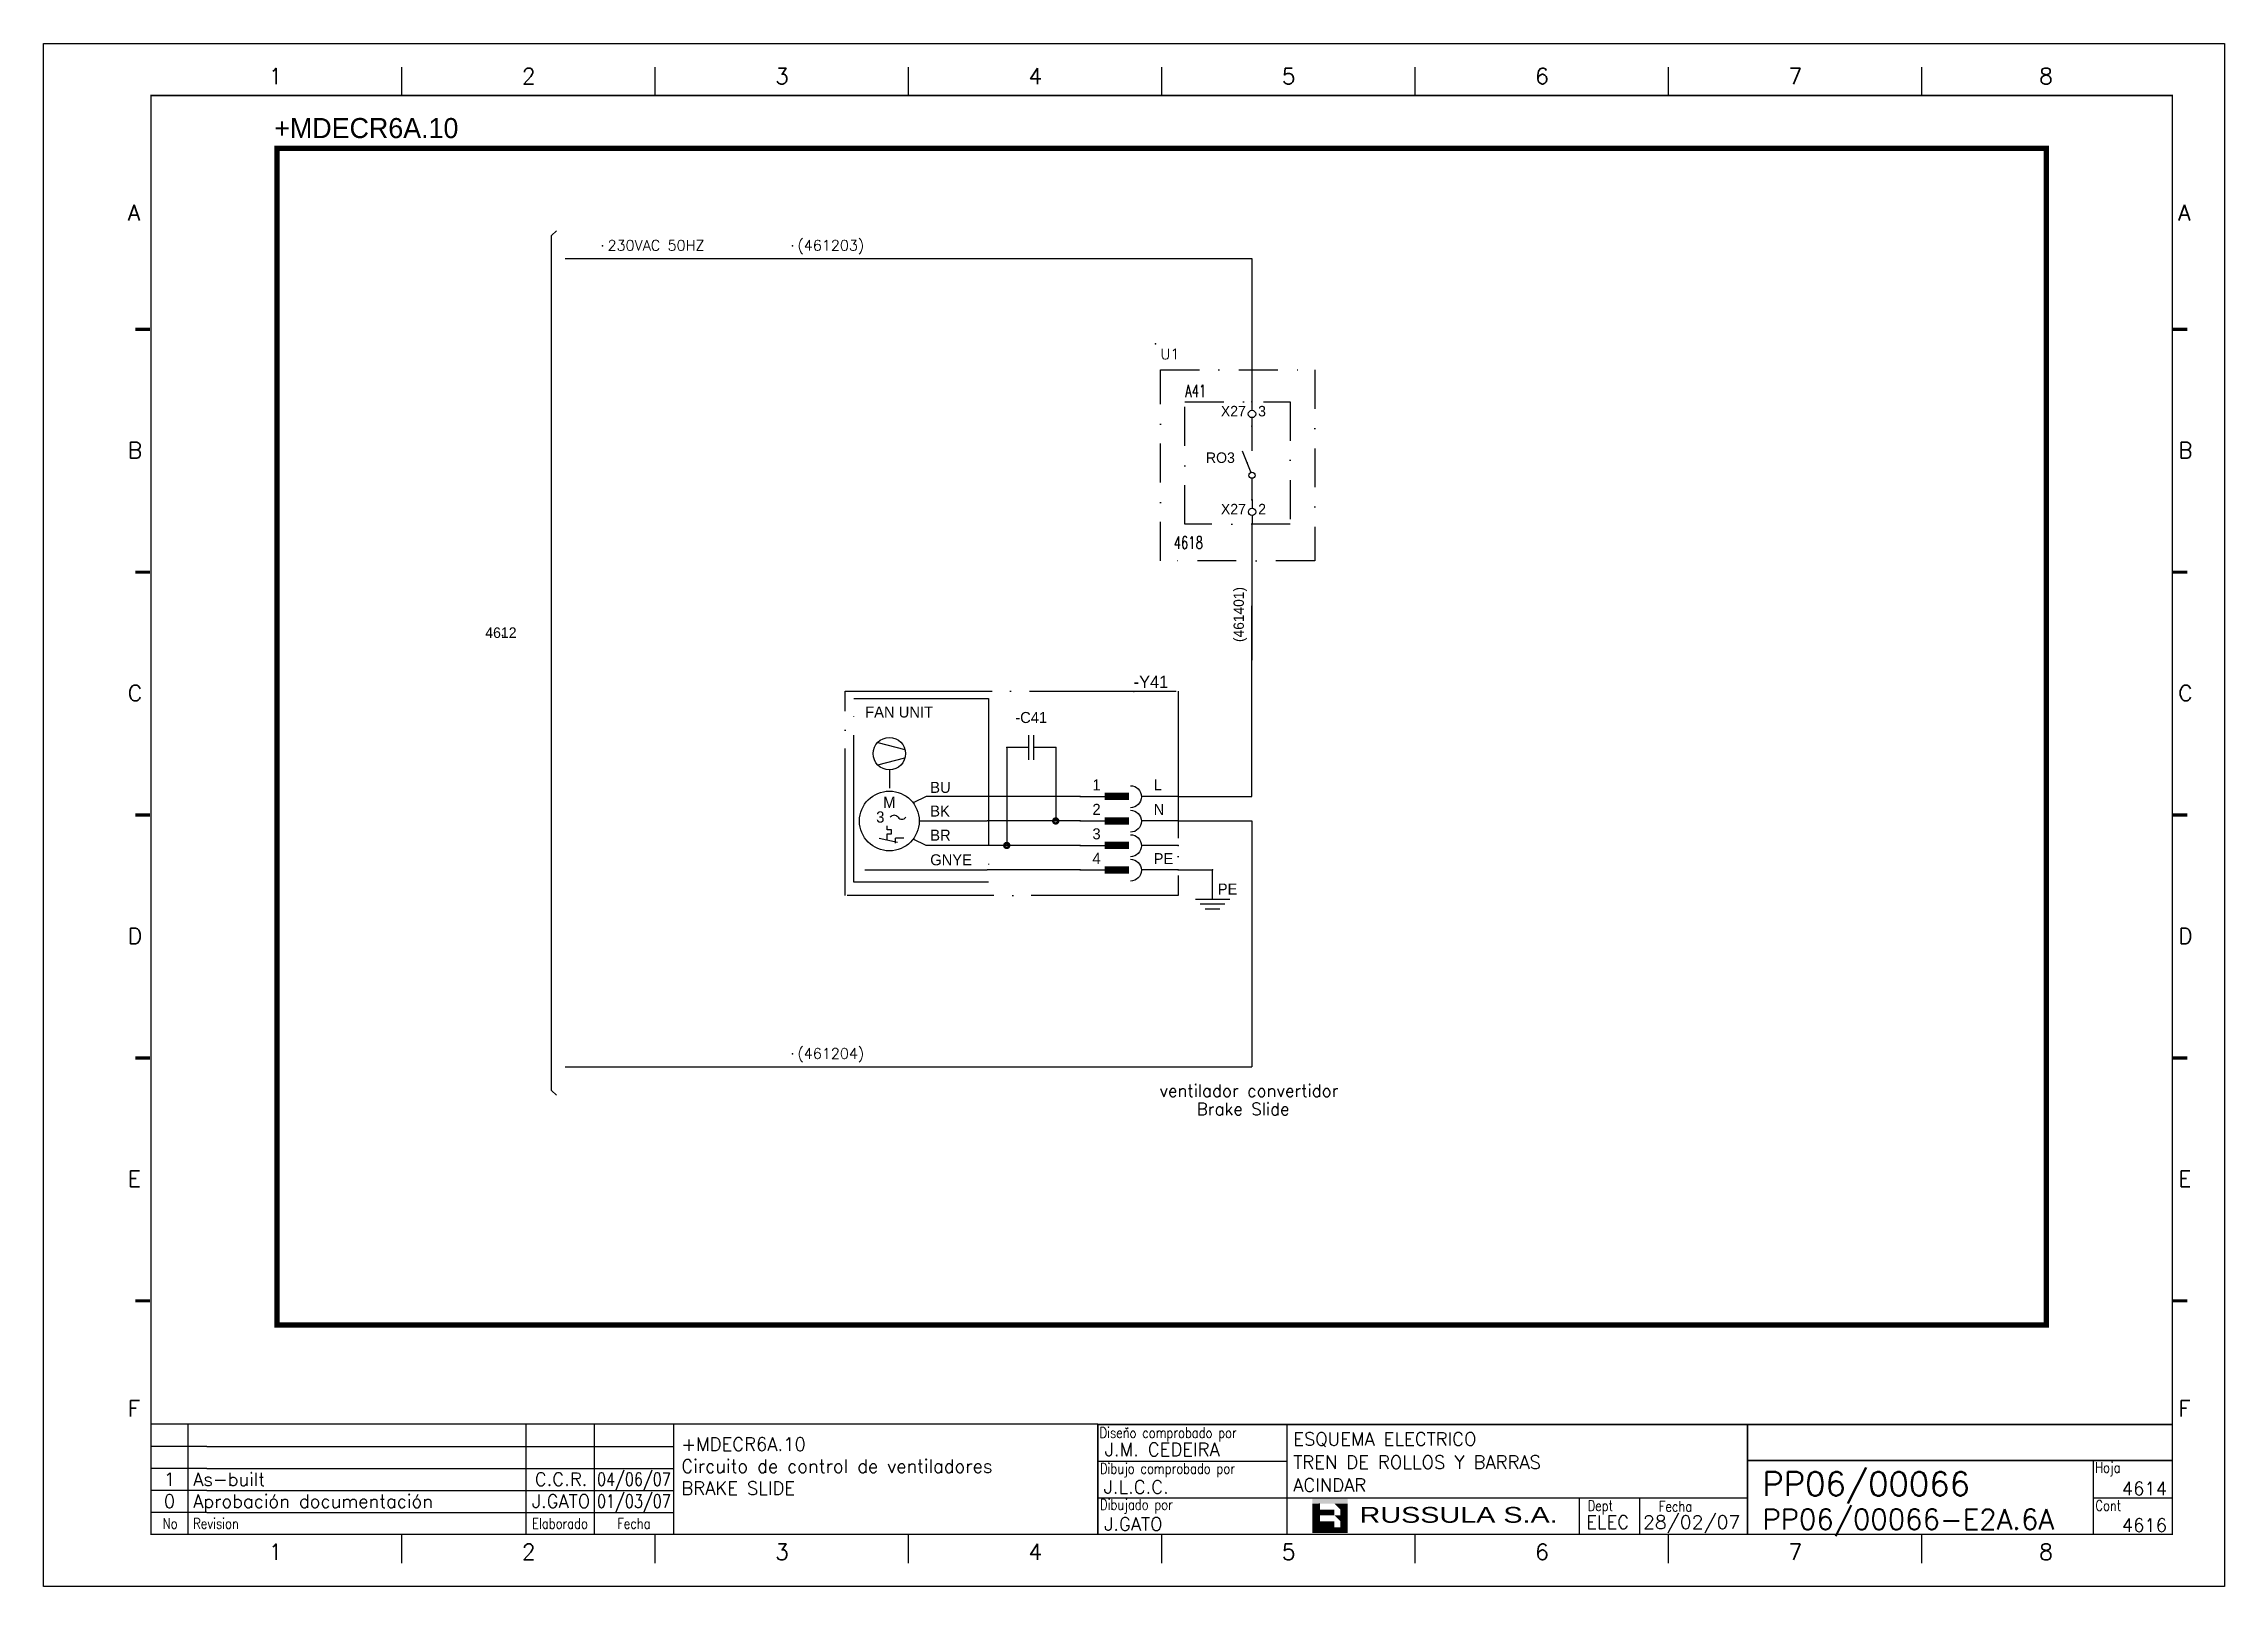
# Model space of a CAD drawing. Extents: x -275 to 145, y -1951 to 425.
# Drawn here: x -275.1 to 144.9, y -465.9 to -168.9 of the extents above; entities that cross this region are included whole.
import ezdxf
from ezdxf.enums import TextEntityAlignment as Align

# ---------------------------------------------------------------- set-up
doc = ezdxf.new("R2010")
doc.units = 0
doc.header["$LTSCALE"] = 15
doc.header["$MEASUREMENT"] = 0
doc.header["$PDSIZE"] = 2
for name, pattern in [('DASHDOT', [1, 0.5, -0.25, 0, -0.25]), ('SOSED_FRAMEDOT', [2.5, 2, -0.25, 0, -0.25]), ('SOSED_MLINK', [0.375, 0.25, -0.125])]:
    doc.linetypes.add(name, pattern=pattern)
for name, color, linetype in [('1', 7, 'Continuous'), ('10', 5, 'Continuous'), ('102', 7, 'Continuous'), ('2', 7, 'Continuous'), ('8', 1, 'Continuous'), ('9', 6, 'Continuous'), ('DIBUJO', 7, 'Continuous'), ('SOSED_CIRCUIT', 7, 'Continuous'), ('SOSED_DECORATIVE', 4, 'Continuous')]:
    doc.layers.add(name, color=color, linetype=linetype)
doc.styles.add('HELVETICA', font='HELV.SHX')
doc.styles.add('LABEL', font='SIMPLEX', dxfattribs={"width": 0.8, "height": 4})
doc.styles.add('ROMANS', font='ROMANS.shx', dxfattribs={"width": 0.8, "oblique": 15})

msp = doc.modelspace()

# ---------------------------------------------------------------- texts
at = {"layer": '2', "color": 6}
msp.add_text('+MDECR6A.10', height=3.8634, dxfattribs=at).set_placement((-230.65, -187.06))
at = {"layer": '2', "color": 1, "style": 'ROMANS', "width": 0.7}
for s, p in [('A41', (-55.26, -236.91)), ('4618', (-57.45, -266.12))]:
    msp.add_text(s, height=2.357, dxfattribs=at).set_placement(p)
at = {"layer": '2', "color": 6}
msp.add_text('(461401)', height=1.98, rotation=90, dxfattribs=at).set_placement((-43.92, -284.08))
at = {"layer": '2', "color": 7, "style": 'ROMANS'}
for s, p in [('ventilador convertidor ', (-60.16, -371.63)), ('Brake Slide', (-53.01, -375.16))]:
    msp.add_text(s, height=2.3575, dxfattribs=at).set_placement(p)

# ---------------------------------------------------------------- blocks, each defined once
blk = doc.blocks.new('NOD')
at = {"color": 0, "linetype": 'ByBlock'}
blk.add_point((0, 0), dxfattribs=at)
at = {"color": 0, "linetype": 'ByBlock', "flags": 1}
blk.add_attdef('PINNR', (2, -2), '', height=1.8, dxfattribs=at)
blk = doc.blocks.new('$PP313')
at = {"layer": '2'}
blk.add_blockref('NOD', (0, 0), dxfattribs=at)
at = {"layer": '8'}
blk.add_attdef('1A', (1, -3.325), '', height=2.15, dxfattribs=at)
at = {"layer": '9'}
blk.add_attdef('ID', (1, 1), '', height=2.15, dxfattribs=at)
blk = doc.blocks.new('$070202S')
at = {"layer": '102'}
for p, q in [((0, 0), (0, -5)), ((-2, -5), (-0.23, -9.42)), ((0, -10.62), (0, -15))]:
    blk.add_line(p, q, dxfattribs=at)
blk.add_circle((0, -10), 0.625, dxfattribs=at)
blk.add_point((-1, -7.5), dxfattribs=at)
at = {"layer": '2'}
for p in [(0, 0), (0, -15)]:
    blk.add_blockref('NOD', p, dxfattribs=at)
at = {"layer": '8'}
for tag, p in [('1A', (1, -3.32)), ('2A', (1, -13.32))]:
    blk.add_attdef(tag, p, '', height=2.15, dxfattribs=at)
at = {"layer": '9'}
blk.add_attdef('ID', text='', height=2.15, dxfattribs=at).set_placement((-3.5, -7.5), align=Align.RIGHT)
blk = doc.blocks.new('$$PLU21C')
for p, q in [((0, 2.5), (0, 0.75)), ((0, -0.75), (0, -2.5))]:
    blk.add_line(p, q)
at = {"layer": '2'}
blk.add_circle((0, 0), 0.75, dxfattribs=at)
for p in [(0, 2.5), (0, -2.5)]:
    blk.add_blockref('NOD', p, dxfattribs=at)
at = {"layer": '8'}
blk.add_attdef('*A', (1.25, -0.5), '', height=2.15, dxfattribs=at)
at = {"layer": '9'}
blk.add_attdef('ID', text='', height=2.15, dxfattribs=at).set_placement((-1.25, -0.5), align=Align.RIGHT)
blk = doc.blocks.new('CX030305A')
at = {"color": 0, "linetype": 'ByBlock'}
for p, q in [((0, 0), (7.5, 0)), ((20, 0), (15, 0))]:
    blk.add_line(p, q, dxfattribs=at)
at = {"color": 0, "linetype": 'ByBlock', "const_width": 1.5}
blk.add_lwpolyline([(15, 0), (15, 0), (10, 0)], dxfattribs=at)
at = {"color": 0, "linetype": 'ByBlock'}
blk.add_arc((9.74, -0.05), 2.24, 90, 270, dxfattribs=at)
for p in [(0, 0), (20, 0)]:
    blk.add_blockref('NOD', p, dxfattribs=at)
for tag, p in [('ID4', (13.12, 14.12)), ('ID3', (13.12, 10.88)), ('ID2', (13.12, 7.62)), ('ID1', (13.12, 4.38))]:
    blk.add_attdef(tag, text='', height=2.25, dxfattribs=at).set_placement(p, align=Align.CENTER)
blk.add_attdef('*A', text='', height=2.25, dxfattribs=at).set_placement((6.5, 1), align=Align.RIGHT)
blk = doc.blocks.new('ADOT')
at = {"color": 0, "linetype": 'ByBlock', "const_width": 0.5}
blk.add_lwpolyline([(0, -0.5, 1), (0, 0.5, 1)], format="xyb", close=True, dxfattribs=at)
at = {"color": 0, "linetype": 'ByBlock'}
blk.add_point((0, 0), dxfattribs=at)
blk = doc.blocks.new('CC040201B')
at = {"color": 0, "linetype": 'ByBlock'}
for p, q in [((4.5, 0), (0, 0)), ((4.5, -2.5), (4.5, 2.5)), ((5.5, -2.5), (5.5, 2.5)), ((10, 0), (5.5, 0))]:
    blk.add_line(p, q, dxfattribs=at)
for p in [(0, 0), (10, 0)]:
    blk.add_blockref('NOD', p, dxfattribs=at)
for tag, p in [('ID4', (5, 14.75)), ('ID3', (5, 11.5)), ('ID2', (5, 8.25)), ('ID1', (5, 5))]:
    blk.add_attdef(tag, text='', height=2.25, dxfattribs=at).set_placement(p, align=Align.CENTER)
blk.add_attdef('1A', text='', height=2.25, dxfattribs=at).set_placement((2.75, 1), align=Align.RIGHT)
blk.add_attdef('2A', (7.25, 1), '', height=2.25, dxfattribs=at)
for tag, p in [('REM1', (5, -3.75)), ('REM2', (5, -7))]:
    blk.add_attdef(tag, text='', height=2.25, dxfattribs=at).set_placement(p, align=Align.TOP_CENTER)
blk = doc.blocks.new('$021501')
at = {"layer": '2'}
for p, q in [((0, -6), (0, 0)), ((-3.5, -6), (3.5, -6)), ((-2.5, -7), (2.5, -7)), ((-1.5, -8), (1.5, -8))]:
    blk.add_line(p, q, dxfattribs=at)
blk.add_blockref('NOD', (0, 0), dxfattribs=at)
blk = doc.blocks.new('ANIV')
at = {"color": 0, "linetype": 'ByBlock'}
blk.add_point((0, 0), dxfattribs=at)
for tag, p in [('ID4', (0, 10.5)), ('ID3', (0, 7.25)), ('ID2', (0, 4)), ('ID1', (0, 0.75))]:
    blk.add_attdef(tag, p, '', height=2.5, dxfattribs=at)
for tag, p in [('REM1', (1, -1)), ('REM2', (1, -4.25))]:
    blk.add_attdef(tag, text='', height=2.25, dxfattribs=at).set_placement(p, align=Align.TOP_LEFT)
for tag, p in [('ARTDES1', (1, -7.5)), ('ARTDES2', (1, -10.61)), ('ARTDES3', (1, -13.91)), ('ARTDES4', (1, -17.07))]:
    blk.add_attdef(tag, text='', height=2.25).set_placement(p, align=Align.TOP_LEFT)
blk = doc.blocks.new('A$C4D2D2772')
at = {"linetype": 'SOSED_FRAMEDOT'}
blk.add_lwpolyline([(-66.22, 19.35), (-38.72, 19.35), (-38.72, -18.15), (-66.22, -18.15), (-66.22, 19.35)], close=True, dxfattribs=at)
at = {"layer": 'DIBUJO', "color": 7}
blk.add_line((0, -15.65), (7.03, -15.65), dxfattribs=at)
at = {"layer": 'SOSED_CIRCUIT', "linetype": 'SOSED_FRAMEDOT'}
blk.add_lwpolyline([(0, 20.84), (0, -20.84), (-67.98, -20.84), (-67.98, 20.84)], close=True, dxfattribs=at)
at = {"layer": 'SOSED_DECORATIVE', "color": 4, "linetype": 'ByBlock'}
for p, q in [((-61.36, 10.39), (-55.78, 8.97)), ((-61.36, 5.81), (-55.78, 7.22)), ((-51.47, -0.65), (-54.11, -1.97)), ((-38.97, -0.65), (-51.47, -0.65))]:
    blk.add_line(p, q, dxfattribs=at)
at = {"layer": 'SOSED_DECORATIVE'}
for p, q in [((-59.4, -7.45), (-59.4, -6.62)), ((-58.56, -7.45), (-59.4, -7.45)), ((-59.4, -8.29), (-58.56, -8.29)), ((-59.4, -9.51), (-59.4, -8.29)), ((-58.56, -8.29), (-58.56, -7.45)), ((-61.07, -9.13), (-57.28, -10)), ((-56.05, -9.13), (-57.73, -9.13)), ((-57.73, -10.19), (-57.73, -9.13)), ((-63.97, -15.65), (-38.97, -15.65))]:
    blk.add_line(p, q, dxfattribs=at)
at = {"layer": 'SOSED_DECORATIVE', "linetype": 'Continuous'}
for points in [[(-35, 9.35), (-35, -10.65)], [(-25, 9.35), (-25, -5.65)]]:
    blk.add_lwpolyline(points, dxfattribs=at)
at = {"layer": 'SOSED_DECORATIVE', "linetype": 'SOSED_MLINK'}
blk.add_lwpolyline([(-58.97, 4.79), (-58.97, 0.45)], dxfattribs=at)
at = {"layer": 'SOSED_DECORATIVE'}
for points in [[(-20, -0.65), (-38.97, -0.65)], [(-52.87, -5.65), (-38.97, -5.65)], [(-25, -5.65), (-38.97, -5.65)], [(-20, -5.65), (-25, -5.65)], [(-38.97, -10.65), (-51.47, -10.65), (-54.11, -9.34)], [(-35, -10.65), (-38.97, -10.65)], [(-20, -10.65), (-35, -10.65)], [(-20, -15.65), (-38.97, -15.65)]]:
    blk.add_lwpolyline(points, dxfattribs=at)
at = {"layer": 'SOSED_DECORATIVE', "color": 4, "linetype": 'ByBlock'}
for centre, radius in [((-58.97, 8.1), 3.31), ((-58.97, -5.65), 6.1)]:
    blk.add_circle(centre, radius, dxfattribs=at)
for centre, start, end in [((-57.99, -5.41), 33.5573, 146.4427), ((-56.42, -4.37), 213.5573, 326.4427)]:
    blk.add_arc(centre, 0.942, start, end, dxfattribs=at)
at = {"layer": '2', "color": 7, "xscale": -1}
blk.add_blockref('$021501', (7.03, -15.65), dxfattribs=at)
at = {"layer": 'SOSED_CIRCUIT', "linetype": 'SOSED_FRAMEDOT'}
blk.add_blockref('ANIV', (-9.07, 20.77), dxfattribs=at).add_auto_attribs({'ID1': '-Y41'})
at = {"layer": 'SOSED_DECORATIVE'}
blk.add_blockref('CC040201B', (-35, 9.35), dxfattribs=at).add_auto_attribs({'ID1': '-C41'})
at = {"layer": 'SOSED_DECORATIVE', "xscale": -1}
for p in [(0, -0.65), (0, -5.65), (0, -10.65), (0, -15.65)]:
    blk.add_blockref('CX030305A', p, dxfattribs=at)
at = {"layer": 'SOSED_DECORATIVE', "linetype": 'Continuous', "xscale": -1}
for p in [(-25, -5.65), (-35, -10.65)]:
    blk.add_blockref('ADOT', p, dxfattribs=at)
at = {"layer": 'SOSED_CIRCUIT'}
for s, p in [('1', (-17.5, 0.6)), ('L', (-5, 0.6)), ('2', (-17.5, -4.4)), ('N', (-5, -4.4)), ('3', (-17.5, -9.4)), ('4', (-17.5, -14.4)), ('PE', (-5, -14.46))]:
    blk.add_text(s, height=2.25, dxfattribs=at).set_placement(p)
at = {"layer": 'SOSED_DECORATIVE', "color": 4, "linetype": 'ByBlock'}
for s, p in [('FAN UNIT', (-63.92, 15.47)), ('BU', (-50.63, 0.08)), ('BK', (-50.63, -4.75)), ('BR', (-50.63, -9.67)), ('GNYE', (-50.63, -14.7)), ('PE', (8.1, -20.67))]:
    blk.add_text(s, height=2.25, dxfattribs=at).set_placement(p)
blk.add_text('3', height=2.29, dxfattribs=at).set_placement((-60.82, -5.98), align=Align.CENTER)
at = {"layer": 'SOSED_DECORATIVE', "color": 4, "linetype": 'ByBlock', "text_generation_flag": 2}
blk.add_text('M', height=2.29, dxfattribs=at).set_placement((-58.97, -3), align=Align.CENTER)
blk = doc.blocks.new('newcajec')
at = {"layer": '1'}
for p, q in [((179.4, 20.85), (0.13, 20.85)), ((7, 20.85), (7, 0)), ((71, 20.85), (71, 0)), ((84, 20.85), (84, 0.09)), ((99, 20.85), (99, 0)), ((215.2, 20.8), (215.2, 0)), ((10.6, 16.64), (0, 16.64)), ((10.6, 16.64), (99, 16.64)), ((184.64, 20.18), (184.81, 20.01)), ((184.81, 20.01), (185.18, 20.25)), ((10.6, 12.48), (0, 12.48)), ((10.6, 12.48), (99, 12.48)), ((179.4, 13.87), (215.2, 13.87)), ((368, 14.06), (368, 0)), ((10.6, 8.32), (0, 8.32)), ((10.6, 8.32), (99, 8.32)), ((10.6, 4.16), (0, 4.16)), ((10.6, 4.16), (99, 4.16)), ((179.4, 6.93), (267.63, 6.93)), ((267.63, 6.93), (302.5, 6.93)), ((270.63, 6.91), (270.63, 0)), ((282.07, 6.93), (282.07, 0)), ((368, 6.93), (383, 6.93))]:
    blk.add_line(p, q, dxfattribs=at)
for points in [[(47.5, 272.5, 0.3, 0.3, 0), (47.5, 277.91, 0.3, 0.3, 0)], [(95.5, 272.5, 0.3, 0.3, 0), (95.5, 277.91, 0.3, 0.3, 0)], [(143.5, 272.5, 0.3, 0.3, 0), (143.5, 277.91, 0.3, 0.3, 0)], [(191.5, 272.5, 0.3, 0.3, 0), (191.5, 277.91, 0.3, 0.3, 0)], [(239.5, 272.5, 0.3, 0.3, 0), (239.5, 277.91, 0.3, 0.3, 0)], [(287.5, 272.5, 0.3, 0.3, 0), (287.5, 277.91, 0.3, 0.3, 0)], [(335.5, 272.5, 0.3, 0.3, 0), (335.5, 277.91, 0.3, 0.3, 0)], [(-2.99, 228.23, 0.6, 0.6, 0), (-0.18, 228.23, 0.6, 0.6, 0)], [(383.01, 228.23, 0.6, 0.6, 0), (385.82, 228.23, 0.6, 0.6, 0)], [(-2.99, 182.23, 0.6, 0.6, 0), (-0.18, 182.23, 0.6, 0.6, 0)], [(383.01, 182.23, 0.6, 0.6, 0), (385.82, 182.23, 0.6, 0.6, 0)], [(-2.99, 136.23, 0.6, 0.6, 0), (-0.18, 136.23, 0.6, 0.6, 0)], [(383.01, 136.23, 0.6, 0.6, 0), (385.82, 136.23, 0.6, 0.6, 0)], [(-2.99, 90.23, 0.6, 0.6, 0), (-0.18, 90.23, 0.6, 0.6, 0)], [(383.01, 90.23, 0.6, 0.6, 0), (385.82, 90.23, 0.6, 0.6, 0)], [(-2.99, 44.23, 0.6, 0.6, 0), (-0.18, 44.23, 0.6, 0.6, 0)], [(383.01, 44.23, 0.6, 0.6, 0), (385.82, 44.23, 0.6, 0.6, 0)], [(383, 20.8, 0.3, 0.3, 0), (179.4, 20.8, 0.3, 0.3, 0), (179.4, 0, 0.3, 0.3, 0)], [(302.5, 20.8, 0.3, 0.3, 0), (302.5, 0, 0.3, 0.3, 0)], [(302.5, 14, 0.3, 0.3, 0), (383, 14, 0.3, 0.3, 0)], [(47.5, -5.5, 0.3, 0.3, 0), (47.5, -0.09, 0.3, 0.3, 0)], [(95.5, -5.5, 0.3, 0.3, 0), (95.5, -0.09, 0.3, 0.3, 0)], [(143.5, -5.5, 0.3, 0.3, 0), (143.5, -0.09, 0.3, 0.3, 0)], [(191.5, -5.5, 0.3, 0.3, 0), (191.5, -0.09, 0.3, 0.3, 0)], [(239.5, -5.5, 0.3, 0.3, 0), (239.5, -0.09, 0.3, 0.3, 0)], [(287.5, -5.5, 0.3, 0.3, 0), (287.5, -0.09, 0.3, 0.3, 0)], [(335.5, -5.5, 0.3, 0.3, 0), (335.5, -0.09, 0.3, 0.3, 0)]]:
    blk.add_lwpolyline(points, format="xyseb", dxfattribs=at)
at = {"layer": '1', "const_width": 0.3}
blk.add_lwpolyline([(0, 0), (0, 272.5), (383, 272.5), (383, 0)], close=True, dxfattribs=at)
at = {"layer": '2', "color": 14}
for p, q in [((221.42, 4.69), (221.42, 5.81)), ((221.42, 2.47), (221.42, 3.58))]:
    blk.add_line(p, q, dxfattribs=at)
for points in [[(220.05, 5.81), (220.05, 6.92), (226.74, 5.81), (226.74, 6.92)], [(221.42, 2.47), (220.05, 2.47), (221.42, 5.81), (220.05, 5.81)], [(221.42, 4.69), (224.25, 4.69), (221.42, 3.58), (224.25, 3.58)], [(224.25, 5.81), (225.37, 5.81), (225.37, 4.69)], [(225.37, 5.81), (226.74, 5.81), (225.37, 1.35), (226.74, 1.35)], [(224.25, 0.24), (224.25, 2.47), (220.05, 0.24), (220.05, 2.47)], [(224.25, 3.58), (225.37, 3.58), (225.37, 2.47)], [(226.74, 1.35), (226.74, 0.24), (224.25, 1.35), (224.25, 0.24)]]:
    blk.add_solid(points, dxfattribs=at)
at = {"layer": '1', "style": 'ROMANS'}
for s, p in [('1', (22.29, 274.68)), ('2', (70.29, 274.68)), ('3', (118.29, 274.68)), ('4', (166.29, 274.68)), ('5', (214.29, 274.68)), ('6', (262.29, 274.68)), ('7', (310.29, 274.68)), ('8', (357.79, 274.68)), ('A', (-4.37, 248.84)), ('A', (384.13, 248.84)), ('B', (-4.37, 203.84)), ('B', (384.13, 203.84)), ('C', (-4.37, 157.84)), ('C', (384.13, 157.84)), ('D', (-4.37, 111.84)), ('D', (384.13, 111.84)), ('E', (-4.37, 65.84)), ('E', (384.13, 65.84)), ('F', (-4.37, 22.34)), ('F', (384.13, 22.34)), ('1', (22.29, -4.82)), ('2', (70.29, -4.82)), ('3', (118.29, -4.82)), ('4', (166.29, -4.82)), ('5', (214.29, -4.82)), ('6', (262.29, -4.82)), ('7', (310.29, -4.82)), ('8', (357.79, -4.82))]:
    blk.add_text(s, height=3, dxfattribs=at).set_placement(p)
at = {"layer": '1', "style": 'LABEL', "width": 0.8}
for s, p in [('Diseno comprobado por', (179.73, 18.27)), ('Dibujo comprobado por', (179.81, 11.47)), ('Hoja', (368.38, 11.66)), ('Dibujado por', (179.83, 4.64)), ('Fecha', (285.71, 4.3)), ('Cont', (368.43, 4.46)), ('No', (2.23, 1.05)), ('Revision', (8, 1.05))]:
    blk.add_text(s, height=2, dxfattribs=at).set_placement(p)
for s, p in [('Dept', (274.61, 4.44)), ('Elaborado', (77.5, 1.05)), ('Fecha', (91.5, 1.05))]:
    blk.add_text(s, height=2, dxfattribs=at).set_placement(p, align=Align.CENTER)
at = {"layer": '10', "style": 'ROMANS'}
for tag, p in [('REV41', (3.5, 18.74)), ('REV43', (77.7, 18.74)), ('REV31', (3.5, 14.58)), ('REV33', (77.7, 14.58)), ('REV21', (3.5, 10.42)), ('REV23', (77.7, 10.42)), ('REV11', (3.5, 6.27)), ('REV13', (77.7, 6.27))]:
    blk.add_attdef(tag, text='', height=2.5, dxfattribs=at).set_placement(p, align=Align.MIDDLE)
for tag, p, height in [('REV42', (8, 17.49), 2.5), ('SHEETNAME1', (100.5, 15.83), 2.5), ('DESIGNCHECK', (180.74, 14.83), 2.5), ('DOCUMENTTYPE', (216.43, 16.8), 2.5), ('NOTA', (305.32, 15.8), 3), ('REV32', (8, 13.33), 2.5), ('SHEETNAME2', (100.5, 11.67), 2.5), ('OBJECT', (216.43, 12.4), 2.5), ('REV22', (8, 9.17), 2.5), ('SHEETNAME3', (100.5, 7.51), 2.5), ('DRAWINGCHECK', (180.53, 7.71), 2.5), ('CUSTOMER', (216.43, 8.08), 2.5), ('ORDER', (305.32, 7.3), 4.5), ('REV12', (8, 5.01), 2.5), ('SHEETNAME4', (100.5, 3.35), 2.5), ('DOCUMENT_ID', (305.32, 0.93), 4.4), ('USER', (180.63, 0.71), 2.5), ('DEPARTMENT', (271.93, 1.05), 2.5)]:
    blk.add_attdef(tag, p, '', height=height, dxfattribs=at)
for tag, width, p, p2 in [('REV44', 1.221199, (84.53, 17.49), (98.48, 17.49)), ('REV34', 1.221199, (84.53, 13.33), (98.48, 13.33)), ('REV24', 1.221199, (84.53, 9.17), (98.48, 9.17)), ('REV14', 1.221199, (84.53, 5.01), (98.48, 5.01)), ('CREATED2', 7.039915, (282.71, 1.05), (301.14, 1.05))]:
    blk.add_attdef(tag, text='', height=2.5, dxfattribs=dict(at, width=width)).set_placement(p, p2, align=Align.FIT)
for tag, p in [('SHEET', (382, 7.43)), ('NEXTSHEET', (382, 0.5))]:
    blk.add_attdef(tag, text='', height=2.5, dxfattribs=at).set_placement(p, align=Align.RIGHT)
at = {"layer": 'DIBUJO', "color": 14, "style": 'HELVETICA', "width": 1.3}
blk.add_text('RUSSULA S.A.', height=3, dxfattribs=at).set_placement((229, 2.19))

# ---------------------------------------------------------------- linework, layer by layer
at = {"color": 0}
for p, q in [((-56.58, -313.82), (-42.35, -313.82)), ((-56.58, -318.53), (-42.35, -318.53)), ((-42.35, -318.53), (-42.35, -365.85))]:
    msp.add_line(p, q, dxfattribs=at)
at = {"layer": '2', "color": 7, "linetype": 'DASHDOT'}
for p, q in [((-59.97, -268.46), (-59.97, -231.69)), ((-59.97, -231.69), (-30.27, -231.69)), ((-30.27, -231.69), (-30.27, -268.46)), ((-55.26, -261.39), (-55.26, -237.82)), ((-55.26, -237.82), (-34.98, -237.82)), ((-34.98, -237.82), (-34.98, -261.39)), ((-34.98, -261.39), (-55.26, -261.39)), ((-30.27, -268.46), (-59.97, -268.46))]:
    msp.add_line(p, q, dxfattribs=at)
at = {"layer": '2', "color": 7}
for p in [(-42.35, -292.73), (-42.35, -313.82)]:
    msp.add_line(p, (-42.34, -261.39), dxfattribs=at)
at = {"layer": '2', "color": 3, "linetype": 'DASHDOT'}
msp.add_lwpolyline([(-230.13, -189.04, 0.99, 0.99, 0), (110.63, -189.04, 0.99, 0.99, 0), (110.63, -415.57, 0.99, 0.99, 0), (-230.13, -415.57, 0.99, 0.99, 0), (-230.13, -189.04, 0.99, 0.99, 0)], format="xyseb", dxfattribs=at)
at = {"layer": 'DIBUJO'}
msp.add_lwpolyline([(-275.08, -168.88), (144.92, -168.88), (144.92, -465.88), (-275.08, -465.88), (-275.08, -168.88)], dxfattribs=at)
at = {"layer": 'SOSED_CIRCUIT', "linetype": 'Continuous'}
msp.add_line((-42.35, -210.26), (-42.35, -237.82), dxfattribs=at)
for points in [[(-174.6, -210.26), (-135.1, -210.26)], [(-135.1, -210.26), (-42.35, -210.26)], [(-174.6, -365.85), (-135.1, -365.85)], [(-135.1, -365.85), (-42.35, -365.85)]]:
    msp.add_lwpolyline(points, dxfattribs=at)
at = {"layer": 'SOSED_DECORATIVE'}
msp.add_lwpolyline([(-176.33, -371.34), (-177.27, -370.39), (-177.27, -205.84), (-176.33, -204.89)], dxfattribs=at)

# ---------------------------------------------------------------- block references
ref = msp.add_blockref('$PP313', (-167.41, -207.78), dxfattribs=dict(xscale=0.9429953199613265, yscale=0.9429953199613265, zscale=0.9429953199613265, rotation=270))
ref.add_attrib('ID', '230VAC 50HZ', (-166.47, -208.72), dxfattribs={"layer": '9', "height": 2.0274, "style": 'ROMANS'})
ref = msp.add_blockref('$PP313', (-130.83, -207.78), dxfattribs=dict(xscale=0.9429953199613265, yscale=0.9429953199613265, zscale=0.9429953199613265, rotation=270))
ref.add_attrib('ID', '(461203)', (-129.89, -208.72), dxfattribs={"layer": '9', "height": 2.027, "style": 'ROMANS'})
ref = msp.add_blockref('$PP313', (-60.92, -226.68), dxfattribs=dict(xscale=-0.9429953199613265, yscale=0.9429953199613265, zscale=0.9429953199613265, rotation=180))
ref.add_attrib('ID', 'U1', (-59.98, -229.65), dxfattribs={"layer": '9', "height": 2.027, "style": 'ROMANS'})
ref = msp.add_blockref('$PP313', (-130.83, -363.37), dxfattribs=dict(xscale=0.9429953199613265, yscale=0.9429953199613265, zscale=0.9429953199613265, rotation=270))
ref.add_attrib('ID', '(461204)', (-129.89, -364.31), dxfattribs={"layer": '9', "height": 2.027, "style": 'ROMANS'})
at = {"layer": '2', "color": 7}
ref = msp.add_blockref('newcajec', (-254.4, -455.86), dxfattribs=dict(at, xscale=1.016442892079944, yscale=1.016442892079944, zscale=1.016442892079944))
ref.add_attrib('REV24', '04/06/07', dxfattribs={"layer": '10', "height": 2.541, "style": 'ROMANS', "width": 0.728168}).set_placement((-168.49, -446.53), (-154.3, -446.53), align=Align.FIT)
ref.add_attrib('SHEETNAME3', 'BRAKE SLIDE', (-152.25, -448.23), dxfattribs={"layer": '10', "height": 2.5411, "style": 'ROMANS'})
ref.add_attrib('SHEETNAME2', 'Circuito de control de ventiladores', (-152.25, -444), dxfattribs={"layer": '10', "height": 2.5411, "style": 'ROMANS'})
ref.add_attrib('SHEETNAME1', '+MDECR6A.10', (-152.25, -439.77), dxfattribs={"layer": '10', "height": 2.5411, "style": 'ROMANS'})
ref.add_attrib('USER', 'J.GATO', (-70.8, -455.14), dxfattribs={"layer": '10', "height": 2.541, "style": 'ROMANS'})
ref.add_attrib('DRAWINGCHECK', 'J.L.C.C.', (-70.9, -448.02), dxfattribs={"layer": '10', "height": 2.541, "style": 'ROMANS'})
ref.add_attrib('DESIGNCHECK', 'J.M. CEDEIRA', (-70.69, -440.78), dxfattribs={"layer": '10', "height": 2.5411, "style": 'ROMANS'})
ref.add_attrib('REV22', 'As-built', (-246.27, -446.53), dxfattribs={"layer": '10', "height": 2.541, "style": 'ROMANS'})
ref.add_attrib('REV12', 'Aprobación documentación', (-246.27, -450.76), dxfattribs={"layer": '10', "height": 2.5411, "style": 'ROMANS'})
ref.add_attrib('REV21', '1', dxfattribs={"layer": '10', "height": 2.54, "style": 'ROMANS'}).set_placement((-250.84, -445.26), align=Align.MIDDLE)
ref.add_attrib('REV11', '0', dxfattribs={"layer": '10', "height": 2.54, "style": 'ROMANS'}).set_placement((-250.84, -449.49), align=Align.MIDDLE)
ref.add_attrib('REV14', '01/03/07', dxfattribs={"layer": '10', "height": 2.541, "style": 'ROMANS', "width": 0.728168}).set_placement((-168.49, -450.76), (-154.3, -450.76), align=Align.FIT)
ref.add_attrib('REV23', 'C.C.R.', dxfattribs={"layer": '10', "height": 2.541, "style": 'ROMANS'}).set_placement((-175.42, -445.26), align=Align.MIDDLE)
ref.add_attrib('REV13', 'J.GATO', dxfattribs={"layer": '10', "height": 2.541, "style": 'ROMANS'}).set_placement((-175.42, -449.49), align=Align.MIDDLE)
ref.add_attrib('DOCUMENT_ID', 'PP06/00066-E2A.6A', (55.94, -454.91), dxfattribs={"layer": '10', "height": 3.9134, "style": 'ROMANS'})
ref.add_attrib('ORDER', 'PP06/00066', (55.94, -448.43), dxfattribs={"layer": '10', "height": 4.574, "style": 'ROMANS'})
ref.add_attrib('CUSTOMER', 'ACINDAR', (-34.41, -447.64), dxfattribs={"layer": '10', "height": 2.541, "style": 'ROMANS'})
ref.add_attrib('OBJECT', 'TREN DE ROLLOS Y BARRAS', (-34.41, -443.25), dxfattribs={"layer": '10', "height": 2.5411, "style": 'ROMANS'})
ref.add_attrib('DOCUMENTTYPE', 'ESQUEMA ELECTRICO', (-34.41, -438.78), dxfattribs={"layer": '10', "height": 2.5411, "style": 'ROMANS'})
ref.add_attrib('CREATED2', '28/02/07', dxfattribs={"layer": '10', "height": 2.541, "style": 'ROMANS', "width": 0.961976}).set_placement((32.95, -454.79), (51.7, -454.79), align=Align.FIT)
ref.add_attrib('DEPARTMENT', 'ELEC', (22, -454.79), dxfattribs={"layer": '10', "height": 2.541, "style": 'ROMANS'})
ref.add_attrib('NEXTSHEET', '4616', dxfattribs={"layer": '10', "height": 2.541, "style": 'ROMANS'}).set_placement((133.88, -455.35), align=Align.RIGHT)
ref.add_attrib('SHEET', '4614', dxfattribs={"layer": '10', "height": 2.541, "style": 'ROMANS'}).set_placement((133.88, -448.3), align=Align.RIGHT)
at = {"layer": '2', "color": 7, "xscale": 0.9429953199613265, "yscale": 0.9429953199613265, "zscale": 0.9429953199613265}
for p, values in [((-42.35, -240.17), {'ID': 'X27', '*A': '3'}), ((-42.34, -259.03), {'ID': 'X27', '*A': '2'})]:
    msp.add_blockref('$$PLU21C', p, dxfattribs=at).add_auto_attribs(values)
at = {"layer": '2', "color": 7}
ref = msp.add_blockref('$070202S', (-42.35, -242.53), dxfattribs=dict(at, xscale=0.9429953199613265, yscale=0.9429953199613265, zscale=0.9429953199613265))
ref.add_attrib('ID', 'RO3', dxfattribs={"layer": '9', "height": 2.027}).set_placement((-45.65, -249.6), align=Align.RIGHT)
at = {"layer": '2'}
ref = msp.add_blockref('$PP313', (-186.71, -282.84), dxfattribs=dict(at, xscale=0.9429953199613265, yscale=0.9429953199613265, zscale=0.9429953199613265, rotation=90))
ref.add_attrib('1A', '4612', (-190.02, -283.29), dxfattribs={"layer": '8', "height": 2.027})
at = {"layer": 'DIBUJO', "xscale": 0.9429953199613265, "yscale": 0.9429953199613265, "zscale": 0.9429953199613265}
msp.add_blockref('A$C4D2D2772', (-56.58, -313.2), dxfattribs=at)

msp.set_redraw_order([(e.dxf.handle, doc.entitydb.next_handle()) for e in msp.query("TEXT MTEXT ATTDEF DIMENSION ARC_DIMENSION")])  # texts and dimensions are drawn at this point

doc.saveas('drawing.dxf')
